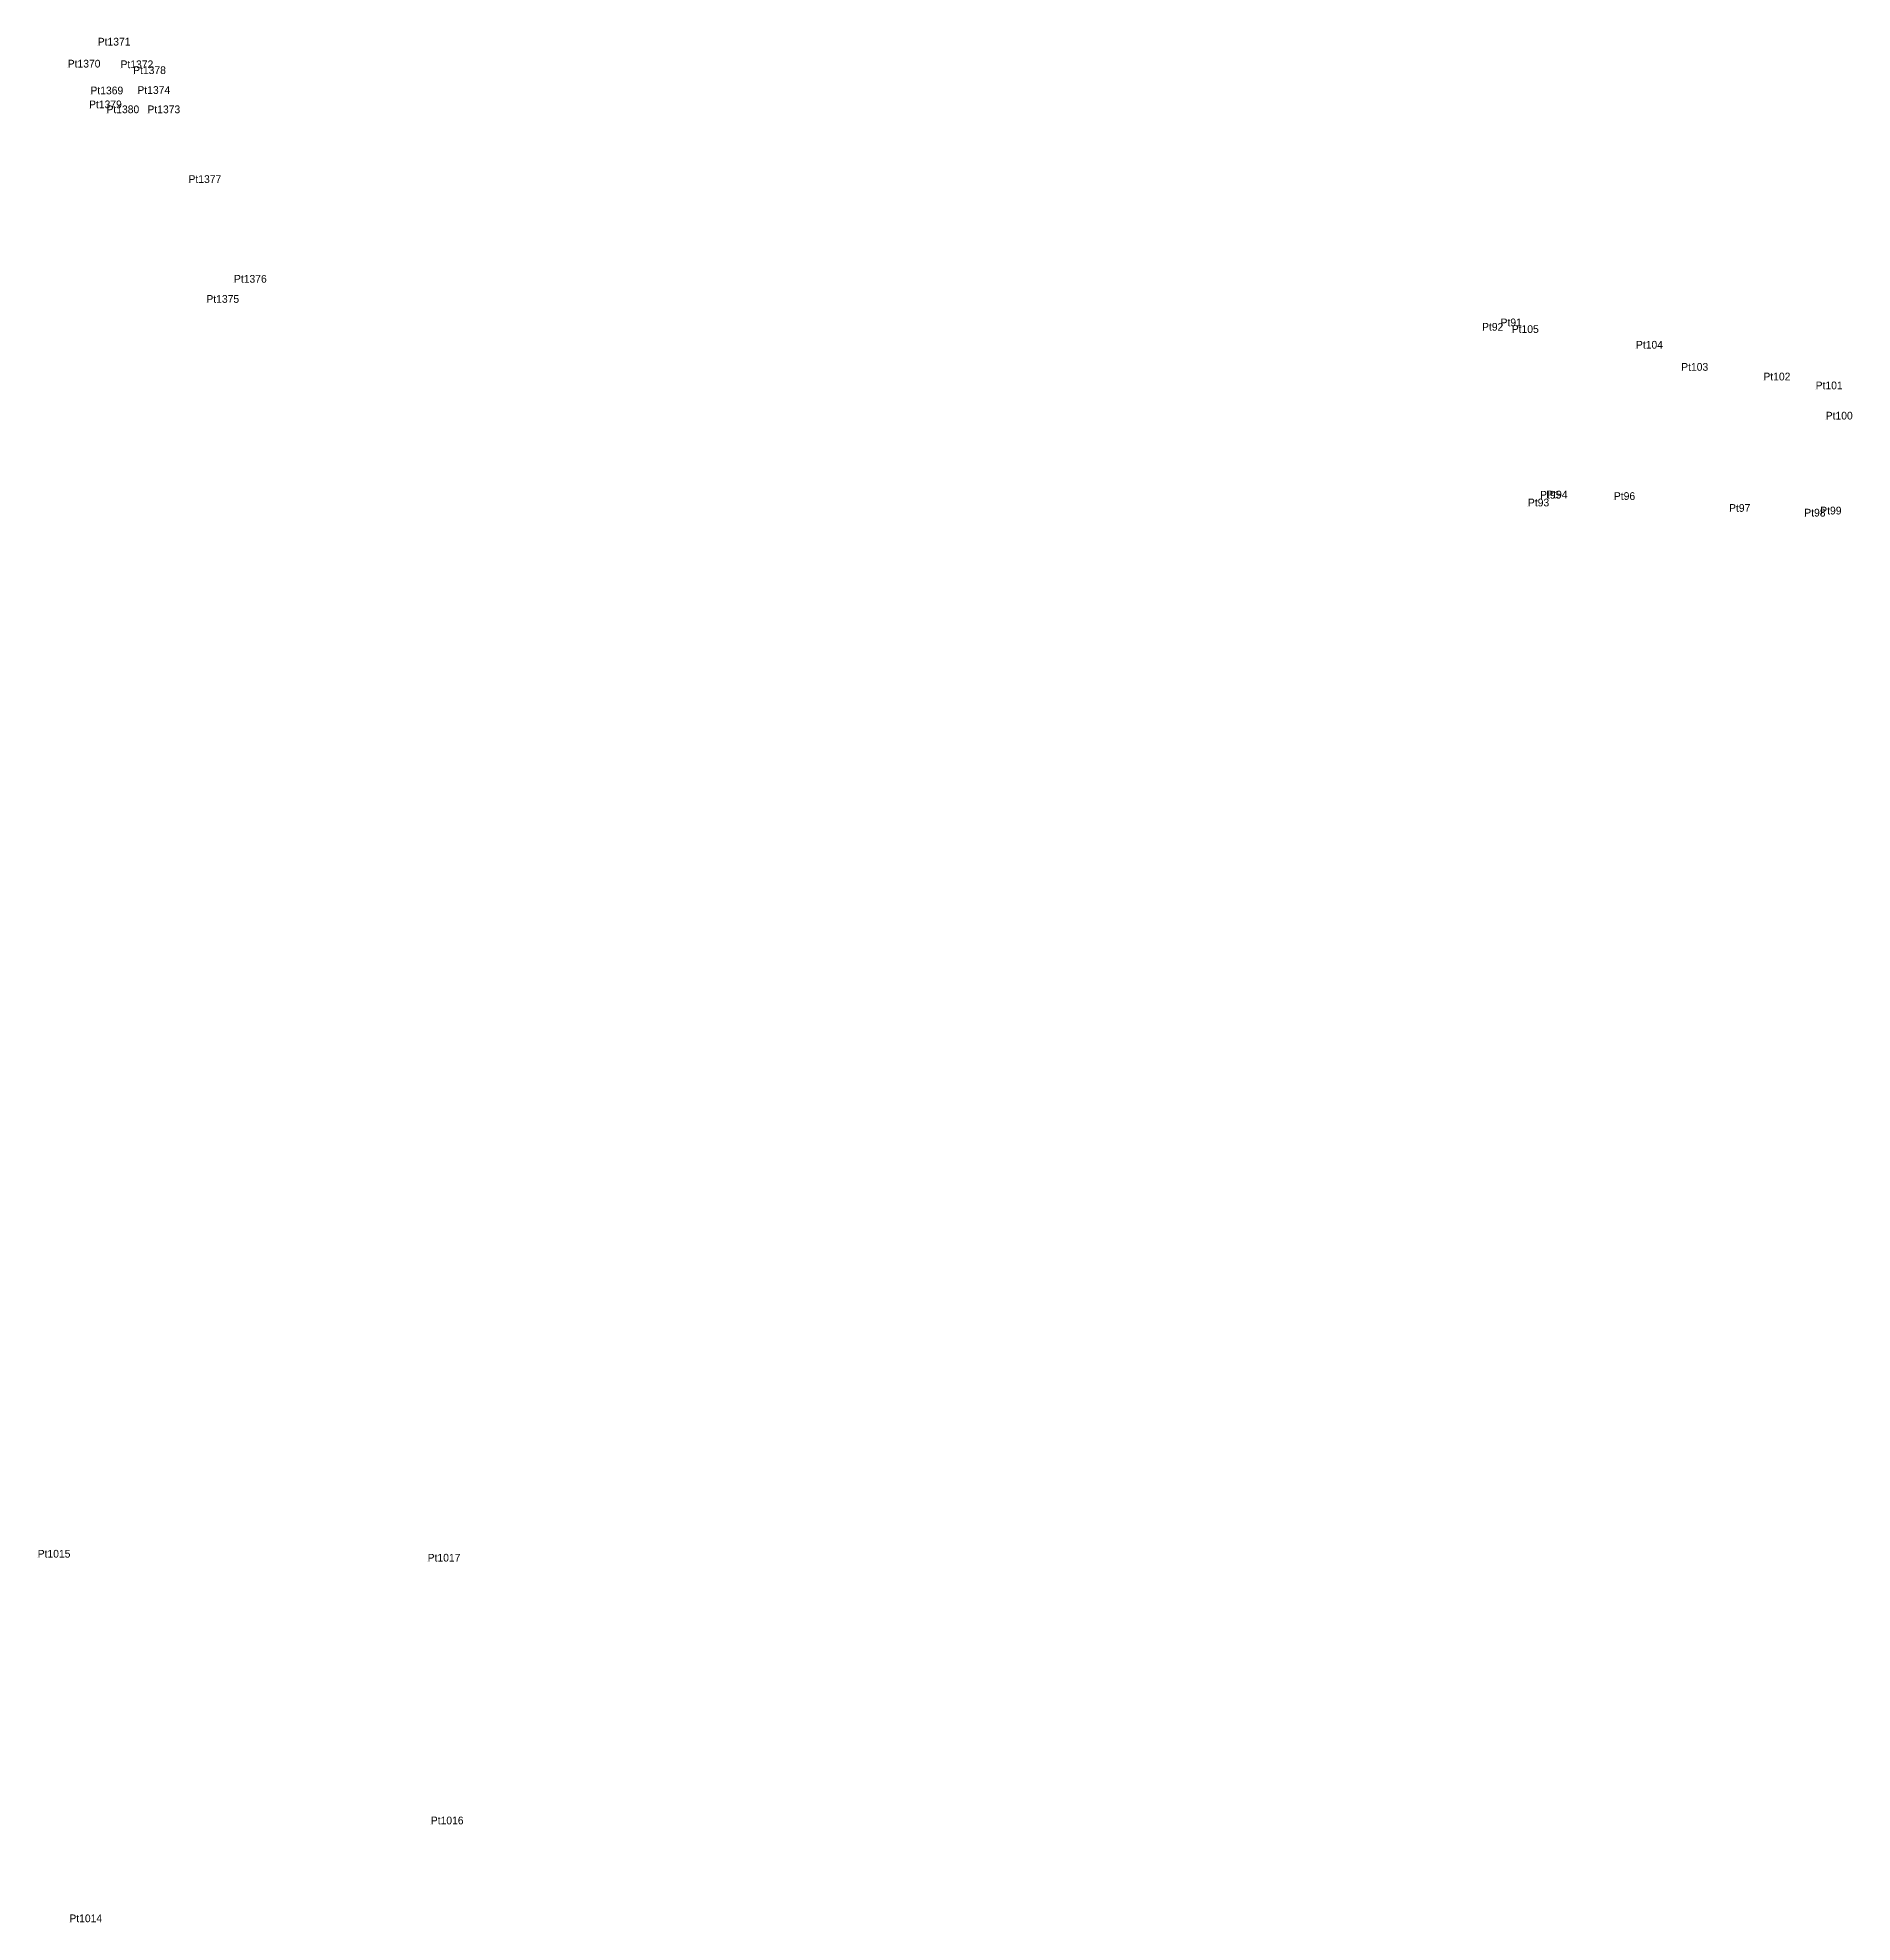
# Model space of a CAD drawing. Extents: x 0 to 667379, y 0 to 1854856.
# Drawn here: x 555298.4 to 555721.2, y 1840249.4 to 1840688.5 of the extents above; entities that cross this region are included whole.
import ezdxf

# ---------------------------------------------------------------- set-up
doc = ezdxf.new("R2010")
doc.units = 0
doc.layers.add('Level 12', color=7, linetype='Continuous')
doc.layers.add('Level 7', color=7, linetype='Continuous')

msp = doc.modelspace()

# ---------------------------------------------------------------- texts
at = {"layer": 'Level 12'}
for s, p in [('Pt1371', (555312.353, 1840686.641)), ('Pt1370', (555305.363, 1840681.519)), ('Pt1372', (555317.671, 1840681.37)), ('Pt1378', (555320.612, 1840680.005)), ('Pt1369', (555310.664, 1840675.276)), ('Pt1374', (555321.605, 1840675.37)), ('Pt1379', (555310.329, 1840672.03)), ('Pt1380', (555314.394, 1840670.882)), ('Pt1373', (555323.94, 1840670.877)), ('Pt1377', (555333.511, 1840654.625)), ('Pt1376', (555344.103, 1840631.391)), ('Pt1375', (555337.678, 1840626.708)), ('Pt91', (555639.246, 1840621.241)), ('Pt92', (555634.94, 1840620.209)), ('Pt105', (555641.854, 1840619.687)), ('Pt104', (555670.793, 1840616.028)), ('Pt103', (555681.337, 1840610.872)), ('Pt102', (555700.495, 1840608.626)), ('Pt101', (555712.666, 1840606.559)), ('Pt100', (555715.011, 1840599.514)), ('Pt93', (555645.624, 1840579.274)), ('Pt95', (555648.441, 1840581.083)), ('Pt94', (555649.899, 1840581.146)), ('Pt96', (555665.653, 1840580.788)), ('Pt97', (555692.498, 1840578.013)), ('Pt99', (555713.739, 1840577.401)), ('Pt98', (555710.017, 1840576.919)), ('Pt1015', (555298.361, 1840334.386)), ('Pt1017', (555389.233, 1840333.46)), ('Pt1016', (555389.973, 1840272.246)), ('Pt1014', (555305.748, 1840249.447))]:
    msp.add_text(s, height=1.8, dxfattribs=at).set_placement(p)

# ---------------------------------------------------------------- linework, layer by layer
at = {"layer": 'Level 7'}
for p, q in [((555312.353, 1840686.641), (555312.353, 1840686.641)), ((555305.363, 1840681.519), (555305.363, 1840681.519)), ((555317.671, 1840681.37), (555317.671, 1840681.37)), ((555320.612, 1840680.005), (555320.612, 1840680.005)), ((555310.329, 1840672.03), (555310.329, 1840672.03)), ((555310.664, 1840675.276), (555310.664, 1840675.276)), ((555321.605, 1840675.37), (555321.605, 1840675.37)), ((555314.394, 1840670.882), (555314.394, 1840670.882)), ((555323.94, 1840670.877), (555323.94, 1840670.877)), ((555333.511, 1840654.625), (555333.511, 1840654.625)), ((555344.103, 1840631.391), (555344.103, 1840631.391)), ((555337.678, 1840626.708), (555337.678, 1840626.708)), ((555634.94, 1840620.209), (555634.94, 1840620.209)), ((555639.246, 1840621.241), (555639.246, 1840621.241)), ((555641.854, 1840619.687), (555641.854, 1840619.687)), ((555670.793, 1840616.028), (555670.793, 1840616.028)), ((555681.337, 1840610.872), (555681.337, 1840610.872)), ((555700.495, 1840608.626), (555700.495, 1840608.626)), ((555712.666, 1840606.559), (555712.666, 1840606.559)), ((555715.011, 1840599.514), (555715.011, 1840599.514)), ((555645.624, 1840579.274), (555645.624, 1840579.274)), ((555648.441, 1840581.083), (555648.441, 1840581.083)), ((555649.899, 1840581.146), (555649.899, 1840581.146)), ((555665.653, 1840580.788), (555665.653, 1840580.788)), ((555692.498, 1840578.013), (555692.498, 1840578.013)), ((555710.017, 1840576.919), (555710.017, 1840576.919)), ((555713.739, 1840577.401), (555713.739, 1840577.401)), ((555298.361, 1840334.386), (555298.361, 1840334.386)), ((555389.233, 1840333.46), (555389.233, 1840333.46)), ((555389.973, 1840272.246), (555389.973, 1840272.246)), ((555305.748, 1840249.447), (555305.748, 1840249.447))]:
    msp.add_line(p, q, dxfattribs=at)

msp.set_redraw_order([(e.dxf.handle, doc.entitydb.next_handle()) for e in msp.query("TEXT MTEXT ATTDEF DIMENSION ARC_DIMENSION")])  # texts and dimensions are drawn at this point

doc.saveas('drawing.dxf')
